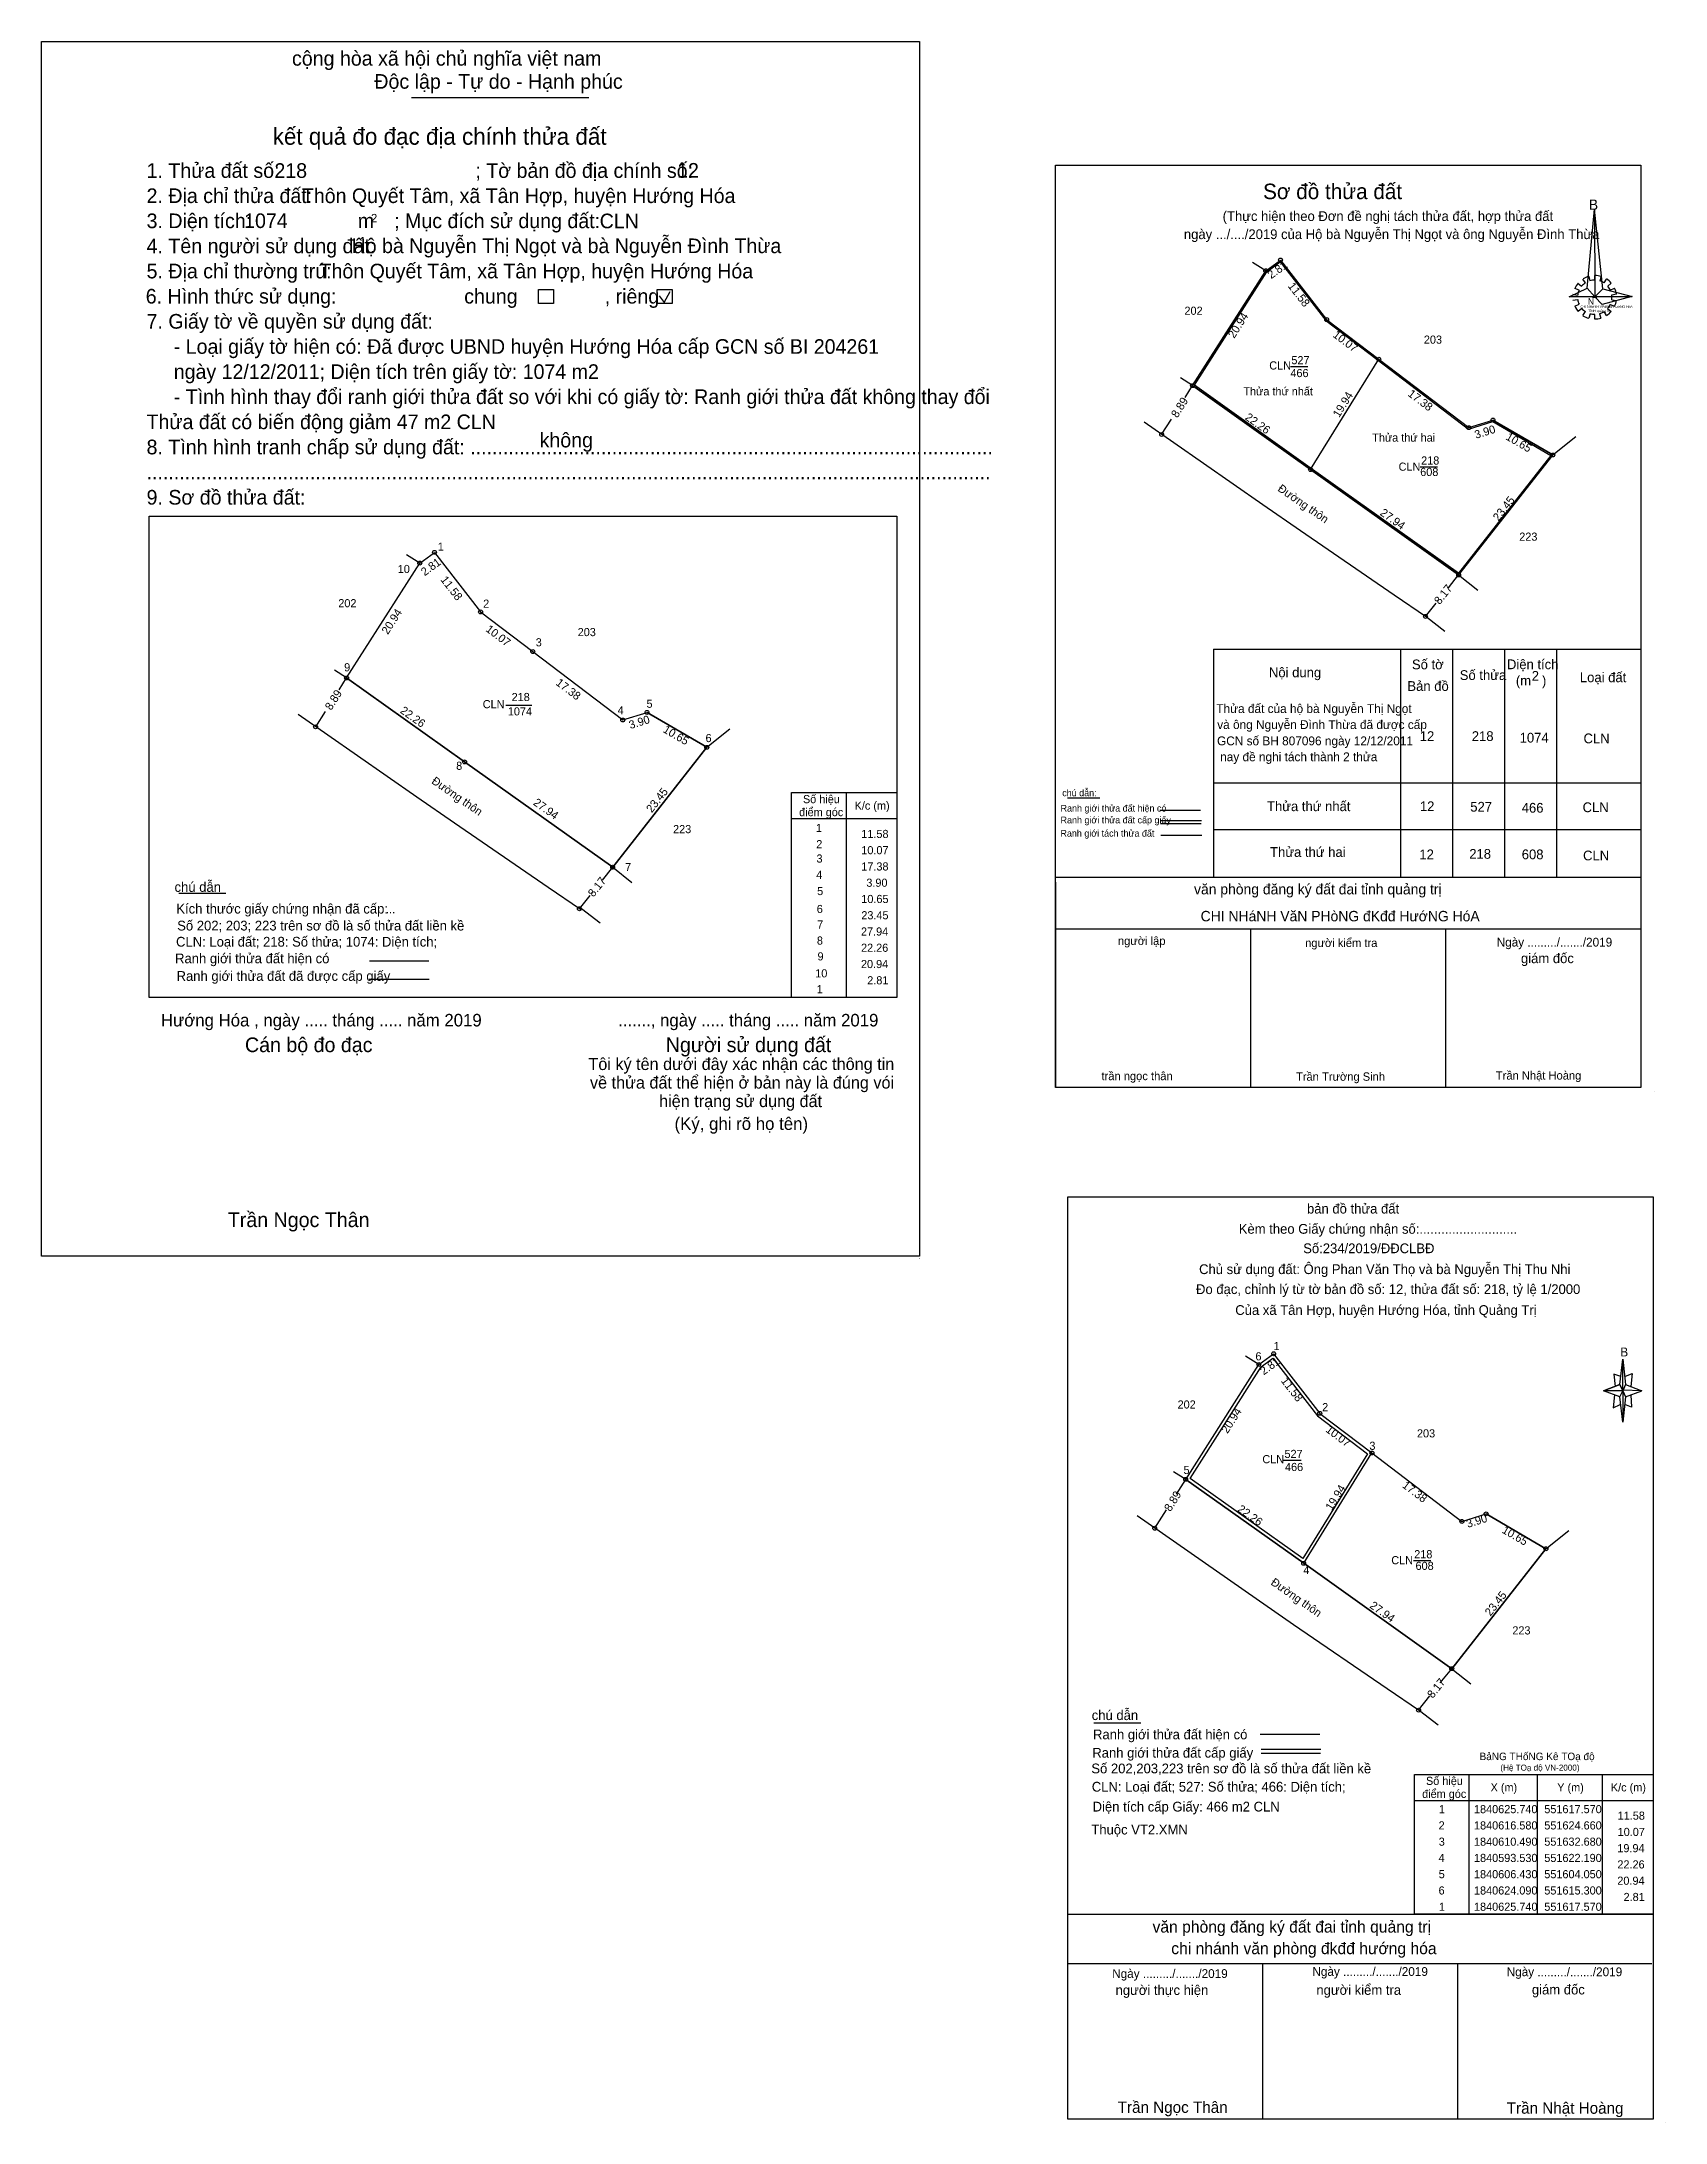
# Model space of a CAD drawing. Extents: x 551294 to 551766, y 1840373 to 1840693.
# Drawn here: x 551293.8 to 551543.5, y 1840373.4 to 1840693.3 of the extents above; entities that cross this region are included whole.
import ezdxf

# ---------------------------------------------------------------- set-up
doc = ezdxf.new("R2010")
doc.units = 0
for name, color, linetype in [('Level 1', 7, 'Continuous'), ('Level 10', 7, 'Continuous'), ('Level 17', 7, 'Continuous'), ('Level 2', 7, 'Continuous'), ('Level 23', 7, 'Continuous'), ('Level 32', 7, 'Continuous'), ('Level 5', 7, 'Continuous'), ('Level 6', 7, 'Continuous'), ('Level 63', 7, 'Continuous'), ('Level 7', 7, 'Continuous')]:
    doc.layers.add(name, color=color, linetype=linetype)

msp = doc.modelspace()

# ---------------------------------------------------------------- texts
at = {"layer": 'Level 1'}
for s, height, p in [('Sơ đồ thửa đất', 2.38, (551481.66, 1840669.1)), ('B', 1.58, (551531.76, 1840667.46)), ('CHI NHáNH VPđKđđ-HướNG HóA', 0.3749, (551530.46, 1840652.39)), ('TỉNH quảng trị', 0.375, (551531.66, 1840651.74)), ('N', 0.99, (551531.6, 1840652.89)), ('CLN', 1.25, (551482.61, 1840642.91)), ('466', 1.25, (551485.86, 1840641.74)), ('527', 1.25, (551486.01, 1840643.72)), ('218', 1.25, (551505.96, 1840628.3)), ('CLN', 1.25, (551502.5, 1840627.35)), ('608', 1.25, (551505.82, 1840626.54)), ('CLN', 1.25, (551361.67, 1840590.84)), ('218', 1.25, (551366.11, 1840591.94)), ('1074', 1.25, (551365.53, 1840589.73)), ('văn phòng đăng ký đất đai tỉnh quảng trị', 1.6, (551471.04, 1840562.22)), ('CHI NHáNH VăN PHòNG đKđđ HướNG HóA', 1.6, (551472.06, 1840558.08)), ('người lập', 1.28, (551459.34, 1840554.44)), ('người kiểm tra', 1.28, (551488.12, 1840554.13)), ('trần ngọc thân', 1.28, (551456.81, 1840533.66)), ('Trần Trường Sinh', 1.28, (551486.72, 1840533.57)), ('Trần Nhật Hoàng', 1.28, (551517.46, 1840533.75)), ('CLN', 1.25, (551481.55, 1840474.77)), ('527', 1.25, (551484.95, 1840475.58)), ('466', 1.25, (551485.03, 1840473.57)), ('CLN', 1.25, (551501.37, 1840459.24)), ('218', 1.25, (551504.9, 1840460.16)), ('608', 1.25, (551505.1, 1840458.37)), ('BảNG THốNG Kê TOạ độ ', 1.15, (551514.95, 1840429.13)), ('(Hệ TOạ độ VN-2000)', 0.93, (551518.15, 1840427.51))]:
    msp.add_text(s, height=height, dxfattribs=at).set_placement(p)
at = {"layer": 'Level 2'}
for s, height, p in [('cộng hòa xã hội chủ nghĩa việt nam', 2.2535, (551332.34, 1840689.62)), ('Độc lập - Tự do - Hạnh phúc', 2.2535, (551345, 1840686.07)), ('kết quả đo đạc địa chính thửa đất', 2.5757, (551329.38, 1840677.46)), ('1. Thửa đất số:', 2.2535, (551309.98, 1840672.37)), ('218', 2.25, (551329.64, 1840672.37)), ('; Tờ bản đồ địa chính số:', 2.2535, (551360.54, 1840672.37)), ('12', 2.25, (551391.56, 1840672.4)), ('2. Địa chỉ thửa đất:', 2.2535, (551309.98, 1840668.5)), ('Thôn Quyết Tâm, xã Tân Hợp, huyện Hướng Hóa', 2.25, (551333.86, 1840668.5)), ('3. Diện tích:', 2.2535, (551309.98, 1840664.64)), ('1074', 2.25, (551324.98, 1840664.66)), ('m', 2.25, (551342.46, 1840664.64)), ('2', 1.29, (551344.49, 1840665.54)), ('; Mục đích sử dụng đất:', 2.2535, (551348.05, 1840664.64)), ('CLN', 2.25, (551379.65, 1840664.62)), ('4. Tên người sử dụng đất:', 2.2535, (551309.98, 1840660.78)), ('Hộ bà Nguyễn Thị Ngọt và bà Nguyễn Đình Thừa', 2.25, (551341.5, 1840660.8)), ('5. Địa chỉ thường trú:', 2.2535, (551309.98, 1840656.92)), ('Thôn Quyết Tâm, xã Tân Hợp, huyện Hướng Hóa', 2.25, (551336.58, 1840656.92)), ('6. Hình thức sử dụng:', 2.2535, (551309.85, 1840653.05)), ('chung                , riêng', 2.2535, (551358.82, 1840653.05)), ('7. Giấy tờ về quyền sử dụng đất:', 2.2535, (551309.98, 1840649.19)), ('     - Loại giấy tờ hiện có: Đã được UBND huyện Hướng Hóa cấp GCN số BI 204261', 2.25, (551309.98, 1840645.32)), ('     ngày 12/12/2011; Diện tích trên giấy tờ: 1074 m2', 2.25, (551309.98, 1840641.46)), ('     - Tình hình thay đổi ranh giới thửa đất so với khi có giấy tờ: Ranh giới thửa đất không thay đổi', 2.25, (551309.98, 1840637.6)), ('Thửa đất có biến động giảm 47 m2 CLN', 2.25, (551309.98, 1840633.74)), ('không', 2.254, (551370.41, 1840630.94)), ('8. Tình hình tranh chấp sử dụng đất: ................................................................................................', 2.25348, (551309.98, 1840629.87)), ('...........................................................................................................................................................', 2.25348, (551309.98, 1840626.01)), ('9. Sơ đồ thửa đất:', 2.2535, (551309.98, 1840622.14)), ('...', 1.25, (551346.81, 1840559.3)), ('Hướng Hóa , ngày ..... tháng ..... năm 2019', 1.93, (551312.18, 1840541.92)), ('......., ngày ..... tháng ..... năm 2019', 1.93, (551382.48, 1840541.92)), ('Cán bộ đo đạc', 2.2536, (551325.11, 1840537.97)), ('Người sử dụng đất', 2.2535, (551389.82, 1840537.97)), ('Tôi ký tên dưới đây xác nhận các thông tin', 1.8617, (551377.92, 1840535.22)), ('về thửa đất thể hiện ở bản này là đúng vói', 1.8617, (551378.16, 1840532.37)), ('hiện trạng sử dụng đất', 1.8617, (551388.79, 1840529.52)), ('(Ký, ghi rõ họ tên)', 1.9317, (551391.16, 1840526.01)), ('Trần Ngọc Thân', 2.255, (551322.47, 1840511.07)), ('.', 0.644, (551428.72, 1840506.24))]:
    msp.add_text(s, height=height, dxfattribs=at).set_placement(p)
at = {"layer": 'Level 5'}
for s, height, p in [('giám đốc', 1.5, (551521.31, 1840551.65)), ('bản đồ thửa đất', 1.5, (551488.41, 1840513.16)), ('Kèm theo Giấy chứng nhận số:...........................', 1.5, (551477.92, 1840510.05)), ('Số:234/2019/ĐĐCLBĐ', 1.5, (551487.83, 1840507.06)), ('Chủ sử dụng đất: Ông Phan Văn Thọ và bà Nguyễn Thị Thu Nhi', 1.5, (551471.82, 1840503.85)), ('Đo đạc, chỉnh lý từ tờ bản đồ số: 12, thửa đất số: 218, tỷ lệ 1/2000 ', 1.5, (551471.35, 1840500.78)), ('Của xã Tân Hợp, huyện Hướng Hóa, tỉnh Quảng Trị', 1.5, (551477.38, 1840497.57)), ('B', 1.38, (551536.57, 1840491.18)), ('văn phòng đăng ký đất đai tỉnh quảng trị', 1.7999, (551464.66, 1840402.62)), ('chi nhánh văn phòng đkđđ hướng hóa', 1.7999, (551467.54, 1840399.3)), ('Ngày ........./......./2019', 1.35, (551458.46, 1840395.64)), ('Ngày ........./......./2019', 1.35, (551489.24, 1840395.96)), ('Ngày ........./......./2019', 1.35, (551519.12, 1840395.91)), ('người thực hiện', 1.5, (551458.98, 1840393.03)), ('người kiểm tra', 1.5, (551489.85, 1840393.05)), ('giám đốc', 1.5, (551522.99, 1840393.11)), ('Trần Ngọc Thân', 1.75, (551459.3, 1840374.9)), ('Trần Nhật Hoàng', 1.75, (551519.13, 1840374.77))]:
    msp.add_text(s, height=height, dxfattribs=at).set_placement(p)
at = {"layer": 'Level 6'}
for s, height, p in [('Số tờ', 1.5, (551504.55, 1840596.82)), ('Diện tích', 1.5, (551519.16, 1840596.84)), ('Nội dung', 1.5, (551482.56, 1840595.6)), ('Bản đồ', 1.5, (551503.85, 1840593.5)), ('Số thửa', 1.5, (551511.9, 1840595.18)), ('(m   )', 1.5, (551520.53, 1840594.34)), ('2', 1.5, (551522.97, 1840595.06)), ('Loại đất', 1.5, (551530.37, 1840594.84)), ('Thửa đất của hộ bà Nguyễn Thị Ngọt', 1.36, (551474.47, 1840590.1)), ('và ông Nguyễn Đình Thừa đã được cấp ', 1.36, (551474.61, 1840587.64)), ('GCN số BH 807096 ngày 12/12/2011', 1.36, (551474.58, 1840585.14)), ('12', 1.5, (551505.75, 1840585.8)), ('218', 1.5, (551513.75, 1840585.8)), ('1074', 1.5, (551521.11, 1840585.56)), ('CLN', 1.5, (551530.93, 1840585.45)), ('nay đề nghi tách thành 2 thửa', 1.36, (551475.06, 1840582.69)), ('chú dẫn:', 1.029, (551450.78, 1840577.31)), ('Ranh giới thửa đất hiện có ', 1.0286, (551450.52, 1840574.95)), ('Thửa thứ nhất', 1.5, (551482.26, 1840575.02)), ('12', 1.5, (551505.77, 1840575.02)), ('527', 1.5, (551513.52, 1840574.94)), ('466', 1.5, (551521.43, 1840574.78)), ('CLN', 1.5, (551530.79, 1840574.86)), ('Ranh giới tách thửa đất', 1.0286, (551450.5, 1840571.1)), ('Ranh giới thửa đất cấp giấy', 1.0286, (551450.52, 1840573.14)), ('Thửa thứ hai', 1.5, (551482.74, 1840567.98)), ('12', 1.5, (551505.69, 1840567.62)), ('218', 1.5, (551513.36, 1840567.7)), ('608', 1.5, (551521.43, 1840567.62)), ('CLN', 1.5, (551530.86, 1840567.45)), ('chú dẫn', 1.5, (551314.28, 1840562.61)), ('Kích thước giấy chứng nhận đã cấp:', 1.5, (551314.55, 1840559.27)), ('Số 202; 203; 223 trên sơ đồ là số thửa đất liền kề', 1.5, (551314.69, 1840556.67)), ('Ranh giới thửa đất hiện có ', 1.5, (551314.36, 1840551.63)), ('CLN: Loại đất; 218: Số thửa; 1074: Diện tích;', 1.5, (551314.51, 1840554.19)), ('Ngày ........./......./2019', 1.35, (551517.58, 1840554.2)), ('Ranh giới thửa đất đã được cấp giấy', 1.5, (551314.59, 1840548.93)), ('chú dẫn', 1.5, (551455.31, 1840435.29)), ('Ranh giới thửa đất hiện có ', 1.5, (551455.51, 1840432.33)), ('Số 202,203,223 trên sơ đồ là số thửa đất liền kề', 1.5, (551455.25, 1840427.1)), ('Ranh giới thửa đất cấp giấy', 1.5, (551455.4, 1840429.51)), ('CLN: Loại đất; 527: Số thửa; 466: Diện tích;', 1.5, (551455.32, 1840424.29)), ('Diện tích cấp Giấy: 466 m2 CLN', 1.5, (551455.45, 1840421.23)), ('Thuộc VT2.XMN', 1.5, (551455.25, 1840417.7))]:
    msp.add_text(s, height=height, dxfattribs=at).set_placement(p)
at = {"layer": 'Level 63'}
for s, rotation, p in [('2.81', 36.0124, (551482.91, 1840656.78)), ('11.58', 307.7405, (551485.4, 1840655.71)), ('20.94', 57.5015, (551477.22, 1840647.61)), ('10.07', 322.7887, (551492.28, 1840648.02)), ('19.94', 58.2626, (551493.35, 1840635.43)), ('17.38', 322.761, (551503.81, 1840638.96)), ('8.89', 57.6326, (551468.47, 1840635.38)), ('22.26', 324.582, (551478.77, 1840635.32)), ('3.90', 17.3189, (551514.4, 1840632.25)), ('10.65', 329.7746, (551518.86, 1840632.22)), ('Đường thôn', 325.1755, (551483.8, 1840624.34)), ('23.45', 51.8592, (551517.86, 1840619.51)), ('27.94', 324.5696, (551499.53, 1840620.63)), ('2.81', 36.0124, (551352.73, 1840611.11)), ('11.58', 307.7405, (551355.11, 1840610.57)), ('8.17', 51.3683, (551508.81, 1840606.68)), ('20.94', 57.5015, (551347.08, 1840602.08)), ('10.07', 322.7887, (551362.02, 1840602.77)), ('17.38', 322.761, (551372.8, 1840594.53)), ('8.89', 57.6326, (551338.36, 1840590.42)), ('22.26', 324.582, (551348.86, 1840590.22)), ('3.90', 17.3189, (551384.37, 1840587.63)), ('10.65', 329.7746, (551389.28, 1840587.22)), ('Đường thôn', 325.1755, (551353.69, 1840579.38)), ('23.45', 51.8592, (551387.67, 1840574.69)), ('27.94', 324.5696, (551369.33, 1840576.08)), ('8.17', 51.3683, (551378.7, 1840561.72)), ('2.81', 36.0124, (551481.75, 1840488.26)), ('11.58', 307.7405, (551484.34, 1840487.41)), ('20.94', 57.5015, (551476.19, 1840479.25)), ('10.07', 322.7887, (551491.18, 1840479.71)), ('8.89', 57.6326, (551467.41, 1840467.24)), ('19.94', 58.2626, (551492.22, 1840467.4)), ('17.38', 322.761, (551502.95, 1840471.16)), ('22.26', 324.582, (551477.61, 1840467.47)), ('3.90', 17.3189, (551513.14, 1840464.83)), ('10.65', 329.7746, (551518.28, 1840464.16)), ('Đường thôn', 325.1755, (551482.74, 1840456.2)), ('23.45', 51.8592, (551516.62, 1840451.18)), ('27.94', 324.5696, (551497.95, 1840452.64)), ('8.17', 51.3683, (551507.75, 1840438.54))]:
    msp.add_text(s, height=1.25, rotation=rotation, dxfattribs=at).set_placement(p)
for s, p in [('202', (551469.57, 1840651.32)), ('203', (551506.38, 1840646.88)), ('Thửa thứ nhất', (551478.63, 1840638.93)), ('Thửa thứ hai', (551498.44, 1840631.82)), ('223', (551521.05, 1840616.59)), (' 1', (551354.29, 1840615.06)), ('10', (551348.6, 1840611.62)), ('202', (551339.46, 1840606.36)), (' 2', (551361.27, 1840606.29)), (' 3', (551369.35, 1840600.35)), ('203', (551376.27, 1840601.92)), ('9', (551340.36, 1840596.51)), ('5', (551386.85, 1840590.91)), ('4', (551382.41, 1840589.9)), ('6', (551395.93, 1840585.63)), (' 8', (551357.12, 1840581.37)), ('điểm góc', (551410.32, 1840574.24)), ('Số hiệu', (551410.91, 1840576.24)), ('K/c (m)', (551418.85, 1840575.24)), ('223', (551390.94, 1840571.63)), (' 1', (551412.44, 1840571.81)), ('11.58', (551419.88, 1840570.89)), ('2', (551412.95, 1840569.31)), ('10.07', (551419.88, 1840568.39)), (' 7', (551383.1, 1840565.8)), ('4', (551412.95, 1840564.61)), ('3', (551412.99, 1840567.11)), ('17.38', (551419.88, 1840565.89)), (' 5', (551412.62, 1840562.11)), ('3.90', (551420.65, 1840563.39)), ('6', (551413.03, 1840559.35)), ('23.45', (551419.88, 1840558.39)), ('10.65', (551419.88, 1840560.89)), ('7', (551413.09, 1840556.96)), ('27.94', (551419.83, 1840555.89)), ('8', (551413.05, 1840554.5)), ('9', (551413.15, 1840552.07)), ('22.26', (551419.84, 1840553.39)), (' 10', (551412.33, 1840549.46)), ('20.94', (551419.83, 1840550.89)), ('2.81', (551420.79, 1840548.39)), ('1', (551413.02, 1840547.03)), (' 1', (551482.8, 1840492.16)), (' 6', (551480.02, 1840490.58)), ('202', (551468.51, 1840483.18)), (' 2', (551490.28, 1840482.77)), ('203', (551505.32, 1840478.74)), (' 3', (551497.54, 1840476.83)), (' 5', (551468.96, 1840473.11)), (' 4', (551487.39, 1840457.74)), ('223', (551519.99, 1840448.45)), ('Số hiệu', (551506.71, 1840425.32)), ('X (m)', (551516.64, 1840424.32)), ('Y (m)', (551526.89, 1840424.32)), ('K/c (m)', (551535.14, 1840424.32)), ('điểm góc', (551506.12, 1840423.32)), (' 1', (551508.24, 1840420.97)), ('1840625.740', (551514.09, 1840420.97)), ('551617.570', (551524.9, 1840420.97)), (' 2', (551508.18, 1840418.47)), ('1840616.580', (551514.09, 1840418.47)), ('551624.660', (551524.9, 1840418.47)), ('11.58', (551536.18, 1840419.97)), ('10.07', (551536.18, 1840417.47)), (' 3', (551508.2, 1840415.97)), ('1840610.490', (551514.09, 1840415.97)), ('551632.680', (551524.9, 1840415.97)), ('19.94', (551536.13, 1840414.97)), (' 4', (551508.17, 1840413.47)), (' 5', (551508.2, 1840410.97)), ('1840593.530', (551514.09, 1840413.47)), ('1840606.430', (551514.09, 1840410.97)), ('551622.190', (551524.9, 1840413.47)), ('551604.050', (551524.9, 1840410.97)), ('22.26', (551536.14, 1840412.47)), (' 6', (551508.18, 1840408.47)), ('1840624.090', (551514.09, 1840408.47)), ('551615.300', (551524.9, 1840408.47)), ('20.94', (551536.13, 1840409.97)), (' 1', (551508.24, 1840405.97)), ('1840625.740', (551514.09, 1840405.97)), ('551617.570', (551524.9, 1840405.97)), ('2.81', (551537.09, 1840407.47))]:
    msp.add_text(s, height=1.25, dxfattribs=at).set_placement(p)
at = {"layer": 'Level 7'}
for s, p in [('ngày .../..../2019 của Hộ bà Nguyễn Thị Ngọt và ông Nguyễn Đình Thừa', (551469.48, 1840662.96)), ('(Thực hiện theo Đơn đề nghị tách thửa đất, hợp thửa đất ', (551475.44, 1840665.74))]:
    msp.add_text(s, height=1.5, dxfattribs=at).set_placement(p)

# ---------------------------------------------------------------- linework, layer by layer
at = {"layer": 'Level 1'}
for p, q in [((551482.07, 1840658.09), (551484.34, 1840659.74)), ((551482.22, 1840657.95), (551484.3, 1840659.46)), ((551484.3, 1840659.46), (551491.29, 1840650.44)), ((551484.34, 1840659.74), (551491.43, 1840650.58)), ((551470.82, 1840640.43), (551482.07, 1840658.09)), ((551471.09, 1840640.48), (551482.22, 1840657.95)), ((551530.25, 1840655.09), (551529.59, 1840655.36)), ((551530.07, 1840656.18), (551530.62, 1840655.7)), ((551531.23, 1840656.23), (551530.83, 1840656.82)), ((551531.73, 1840657.23), (551531.9, 1840656.52)), ((551532.65, 1840656.64), (551532.67, 1840657.37)), ((551533.61, 1840657.23), (551533.43, 1840656.5)), ((551534.09, 1840656.23), (551534.48, 1840656.82)), ((551535.2, 1840656.18), (551534.65, 1840655.73)), ((551535.04, 1840655.11), (551535.7, 1840655.43)), ((551529.31, 1840654.47), (551530.03, 1840654.36)), ((551530.03, 1840653.63), (551529.31, 1840653.52)), ((551529.59, 1840652.63), (551530.25, 1840652.95)), ((551530.68, 1840652.27), (551530.11, 1840651.81)), ((551532.3, 1840654.04), (551532.99, 1840654.04)), ((551534.61, 1840652.27), (551535.2, 1840651.83)), ((551535.72, 1840652.61), (551535, 1840652.88)), ((551536, 1840654.47), (551535.26, 1840654.36)), ((551535.26, 1840653.63), (551536, 1840653.52)), ((551536, 1840653.79), (551536, 1840653.79)), ((551536, 1840653.79), (551536, 1840653.79)), ((551491.29, 1840650.44), (551499.18, 1840644.44)), ((551491.43, 1840650.58), (551499.45, 1840644.49)), ((551530.83, 1840651.2), (551531.21, 1840651.83)), ((551531.95, 1840651.49), (551531.73, 1840650.79)), ((551532.65, 1840650.67), (551532.65, 1840651.38)), ((551533.37, 1840651.49), (551533.58, 1840650.81)), ((551534.48, 1840651.2), (551534.09, 1840651.81)), ((551488.96, 1840627.53), (551499.45, 1840644.49)), ((551499.18, 1840644.44), (551513.25, 1840633.75)), ((551499.45, 1840644.49), (551513.29, 1840633.97)), ((551499.45, 1840644.49), (551513.29, 1840633.97)), ((551469.66, 1840638.6), (551470.82, 1840640.43)), ((551488.96, 1840627.53), (551470.82, 1840640.43)), ((551488.9, 1840627.82), (551471.09, 1840640.48)), ((551466.06, 1840632.92), (551467.56, 1840635.29)), ((551513.25, 1840633.75), (551516.99, 1840634.91)), ((551513.29, 1840633.97), (551517.01, 1840635.13)), ((551513.29, 1840633.97), (551517.01, 1840635.13)), ((551516.99, 1840634.91), (551525.91, 1840629.71)), ((551517.01, 1840635.13), (551526.21, 1840629.77)), ((551517.01, 1840635.13), (551526.21, 1840629.77)), ((551525.91, 1840629.71), (551511.69, 1840611.6)), ((551526.21, 1840629.77), (551511.73, 1840611.33)), ((551526.21, 1840629.77), (551511.73, 1840611.33)), ((551511.69, 1840611.6), (551488.9, 1840627.82)), ((551511.73, 1840611.33), (551488.96, 1840627.53)), ((551511.73, 1840611.33), (551488.96, 1840627.53)), ((551351.99, 1840613.15), (551354.26, 1840614.8)), ((551354.26, 1840614.8), (551361.35, 1840605.64)), ((551340.74, 1840595.49), (551351.99, 1840613.15)), ((551361.35, 1840605.64), (551369.37, 1840599.55)), ((551369.37, 1840599.55), (551383.21, 1840589.03)), ((551369.37, 1840599.55), (551383.21, 1840589.03)), ((551474.06, 1840599.93), (551539.72, 1840599.93)), ((551474.06, 1840599.93), (551474.06, 1840564.88)), ((551502.8, 1840599.93), (551502.8, 1840564.88)), ((551510.8, 1840599.93), (551510.8, 1840564.88)), ((551518.8, 1840599.93), (551518.8, 1840564.88)), ((551526.8, 1840599.93), (551526.8, 1840564.88)), ((551339.58, 1840593.66), (551340.74, 1840595.49)), ((551358.88, 1840582.59), (551340.74, 1840595.49)), ((551335.98, 1840587.98), (551337.48, 1840590.35)), ((551383.21, 1840589.03), (551386.93, 1840590.19)), ((551383.21, 1840589.03), (551386.93, 1840590.19)), ((551386.93, 1840590.19), (551396.13, 1840584.83)), ((551386.93, 1840590.19), (551396.13, 1840584.83)), ((551396.13, 1840584.83), (551381.65, 1840566.39)), ((551396.13, 1840584.83), (551381.65, 1840566.39)), ((551381.65, 1840566.39), (551358.88, 1840582.59)), ((551381.65, 1840566.39), (551358.88, 1840582.59)), ((551474.06, 1840579.36), (551539.72, 1840579.36)), ((551474.06, 1840572.22), (551539.77, 1840572.22)), ((551449.72, 1840564.89), (551539.72, 1840564.89)), ((551449.72, 1840564.11), (551449.72, 1840532.52)), ((551474.06, 1840564.88), (551539.72, 1840564.88)), ((551449.72, 1840556.95), (551539.72, 1840556.95)), ((551479.72, 1840556.95), (551479.72, 1840532.52)), ((551509.72, 1840556.95), (551509.72, 1840532.52)), ((551469.76, 1840472.29), (551481.01, 1840489.95)), ((551481.01, 1840489.95), (551483.28, 1840491.6)), ((551483.28, 1840491.6), (551490.37, 1840482.44)), ((551490.37, 1840482.44), (551498.39, 1840476.35)), ((551487.9, 1840459.39), (551498.39, 1840476.35)), ((551498.39, 1840476.35), (551512.23, 1840465.83)), ((551498.39, 1840476.35), (551512.23, 1840465.83)), ((551468.32, 1840470.02), (551469.76, 1840472.29)), ((551487.9, 1840459.39), (551469.76, 1840472.29)), ((551465, 1840464.78), (551466.79, 1840467.61)), ((551512.23, 1840465.83), (551515.95, 1840466.99)), ((551512.23, 1840465.83), (551515.95, 1840466.99)), ((551515.95, 1840466.99), (551525.15, 1840461.63)), ((551515.95, 1840466.99), (551525.15, 1840461.63)), ((551525.15, 1840461.63), (551510.67, 1840443.19)), ((551525.15, 1840461.63), (551510.67, 1840443.19)), ((551510.67, 1840443.19), (551487.9, 1840459.39)), ((551510.67, 1840443.19), (551487.9, 1840459.39))]:
    msp.add_line(p, q, dxfattribs=at)
for points in [[(551449.72, 1840532.52), (551449.72, 1840674.32), (551539.72, 1840674.32), (551539.72, 1840532.52)], [(551449.72, 1840532.52), (551449.72, 1840674.32), (551539.72, 1840674.32), (551539.72, 1840532.52)], [(551532.6, 1840667.57), (551532.65, 1840654.06), (551531.47, 1840655.41)], [(551532.6, 1840667.57), (551532.65, 1840654.06), (551533.89, 1840655.32)], [(551528.72, 1840654.06), (551531.47, 1840655.41), (551532.65, 1840654.06)], [(551538.4, 1840654.11), (551532.65, 1840654.06), (551533.89, 1840655.32)], [(551538.36, 1840654.13), (551533.78, 1840652.9), (551532.65, 1840654.06)], [(551483.18, 1840490.91), (551490.02, 1840482.08), (551497.73, 1840476.23), (551487.76, 1840460.11), (551470.44, 1840472.42), (551481.38, 1840489.6)]]:
    msp.add_lwpolyline(points, close=True, dxfattribs=at)
for centre, major_axis, start_param, end_param in [((551532.66, 1840654.02), (3.36, 0), 2.439582, 2.724002), ((551532.66, 1840654.02), (2.64, 0), 2.133735, 2.444963), ((551532.66, 1840654.02), (3.36, 0), 1.84956, 2.139009), ((551532.66, 1840654.02), (2.64, 0), 1.569856, 1.856111), ((551532.66, 1840654.02), (3.36, 0), 1.279242, 1.563322), ((551532.66, 1840654.02), (2.64, 0), 1.002709, 1.275562), ((551532.66, 1840654.02), (3.36, 0), 0.710562, 0.996872), ((551532.66, 1840654.02), (2.64, 0), 0.426784, 0.706465), ((551532.66, 1840654.02), (3.36, 0), 0.139051, 0.433933), ((551532.66, 1840654.02), (3.36, 0), 3.569886, 3.856919), ((551532.66, 1840654.02), (2.64, 0), 2.723685, 3.015158), ((551532.66, 1840654.02), (2.64, 0), 3.2823, 3.561051), ((551532.66, 1840654.02), (2.64, 0), 3.860776, 4.132583), ((551532.66, 1840654.02), (2.64, 0), 5.561373, 5.839514), ((551532.66, 1840654.02), (2.64, 0), 6.135584, 6.416185), ((551532.66, 1840654.02), (3.36, 0), 5.852303, 6.138396), ((551532.64, 1840654), (3.36, 0), 4.147091, 4.436593), ((551532.66, 1840654.02), (2.64, 0), 4.438547, 4.71314), ((551532.66, 1840654.02), (3.36, 0), 4.71301, 4.997611), ((551532.66, 1840654.02), (2.64, 0), 4.990871, 5.289332), ((551532.66, 1840654.02), (3.36, 0), 5.285614, 5.567987)]:
    msp.add_ellipse(centre, major_axis=major_axis, ratio=0.995001, start_param=start_param, end_param=end_param, dxfattribs=at)
at = {"layer": 'Level 10'}
for p, q in [((551482.07, 1840658.09), (551480.04, 1840659.38)), ((551484.34, 1840659.74), (551491.43, 1840650.58)), ((551499.45, 1840644.49), (551513.29, 1840633.97)), ((551470.82, 1840640.43), (551468.96, 1840641.61)), ((551481.64, 1840622.09), (551463.35, 1840634.8)), ((551513.29, 1840633.97), (551517.01, 1840635.13)), ((551526.21, 1840629.77), (551517.01, 1840635.13)), ((551511.73, 1840611.33), (551526.21, 1840629.77)), ((551526.21, 1840629.77), (551529.75, 1840632.59)), ((551487.39, 1840618.09), (551481.64, 1840622.09)), ((551501.82, 1840608.23), (551487.39, 1840618.09)), ((551351.99, 1840613.15), (551349.96, 1840614.44)), ((551354.26, 1840614.8), (551361.35, 1840605.64)), ((551511.73, 1840611.33), (551514.67, 1840608.98)), ((551506.77, 1840604.85), (551501.82, 1840608.23)), ((551361.35, 1840605.64), (551369.37, 1840599.55)), ((551369.37, 1840599.55), (551383.21, 1840589.03)), ((551340.74, 1840595.49), (551338.88, 1840596.67)), ((551351.56, 1840577.15), (551333.27, 1840589.86)), ((551383.21, 1840589.03), (551386.93, 1840590.19)), ((551396.13, 1840584.83), (551386.93, 1840590.19)), ((551381.65, 1840566.39), (551396.13, 1840584.83)), ((551396.13, 1840584.83), (551399.67, 1840587.65)), ((551357.31, 1840573.15), (551351.56, 1840577.15)), ((551371.74, 1840563.29), (551357.31, 1840573.15)), ((551381.65, 1840566.39), (551384.59, 1840564.04)), ((551376.69, 1840559.91), (551371.74, 1840563.29)), ((551481.01, 1840489.95), (551478.98, 1840491.24)), ((551483.28, 1840491.6), (551490.37, 1840482.44)), ((551498.39, 1840476.35), (551512.23, 1840465.83)), ((551469.76, 1840472.29), (551467.9, 1840473.47)), ((551480.58, 1840453.95), (551462.29, 1840466.66)), ((551512.23, 1840465.83), (551515.95, 1840466.99)), ((551525.15, 1840461.63), (551515.95, 1840466.99)), ((551525.15, 1840461.63), (551528.69, 1840464.45)), ((551510.67, 1840443.19), (551525.15, 1840461.63)), ((551486.33, 1840449.95), (551480.58, 1840453.95)), ((551500.76, 1840440.09), (551486.33, 1840449.95)), ((551510.67, 1840443.19), (551513.61, 1840440.84)), ((551505.71, 1840436.71), (551500.76, 1840440.09))]:
    msp.add_line(p, q, dxfattribs=at)
at = {"layer": 'Level 17'}
for p, q in [((551451.58, 1840577.07), (551456.54, 1840577.07)), ((551314.93, 1840562.39), (551322.17, 1840562.39)), ((551455.62, 1840434.88), (551462.86, 1840434.88))]:
    msp.add_line(p, q, dxfattribs=at)
at = {"layer": 'Level 2'}
for p, q in [((551293.84, 1840693.32), (551293.84, 1840693.32)), ((551350.7, 1840684.75), (551378, 1840684.75)), ((551388.78, 1840654.23), (551389.55, 1840653.23)), ((551389.55, 1840653.23), (551390.48, 1840654.91)), ((551310.39, 1840620.36), (551425.33, 1840620.36)), ((551310.39, 1840546.38), (551310.39, 1840620.36)), ((551425.33, 1840620.36), (551425.33, 1840546.38)), ((551425.33, 1840546.38), (551310.39, 1840546.38)), ((551428.84, 1840506.58), (551428.84, 1840506.58))]:
    msp.add_line(p, q, dxfattribs=at)
for points in [[(551293.84, 1840693.32), (551428.85, 1840693.32), (551428.85, 1840506.58), (551293.84, 1840506.58)], [(551370.24, 1840655.23), (551372.56, 1840655.23), (551372.56, 1840653.07), (551370.24, 1840653.07)], [(551388.48, 1840655.23), (551390.8, 1840655.23), (551390.8, 1840653.07), (551388.48, 1840653.07)]]:
    msp.add_lwpolyline(points, close=True, dxfattribs=at)
at = {"layer": 'Level 23'}
for p, q in [((551470.82, 1840640.43), (551488.96, 1840627.53)), ((551488.96, 1840627.53), (551511.73, 1840611.33)), ((551487.39, 1840618.09), (551481.64, 1840622.09)), ((551487.39, 1840618.09), (551481.64, 1840622.09)), ((551501.82, 1840608.23), (551487.39, 1840618.09)), ((551501.82, 1840608.23), (551487.39, 1840618.09)), ((551506.77, 1840604.85), (551501.82, 1840608.23)), ((551506.77, 1840604.85), (551501.82, 1840608.23)), ((551340.74, 1840595.49), (551358.88, 1840582.59)), ((551358.88, 1840582.59), (551381.65, 1840566.39)), ((551357.31, 1840573.15), (551351.56, 1840577.15)), ((551357.31, 1840573.15), (551351.56, 1840577.15)), ((551371.74, 1840563.29), (551357.31, 1840573.15)), ((551371.74, 1840563.29), (551357.31, 1840573.15)), ((551376.69, 1840559.91), (551371.74, 1840563.29)), ((551376.69, 1840559.91), (551371.74, 1840563.29)), ((551469.76, 1840472.29), (551487.9, 1840459.39)), ((551487.9, 1840459.39), (551510.67, 1840443.19)), ((551486.33, 1840449.95), (551480.58, 1840453.95)), ((551486.33, 1840449.95), (551480.58, 1840453.95)), ((551500.76, 1840440.09), (551486.33, 1840449.95)), ((551500.76, 1840440.09), (551486.33, 1840449.95)), ((551505.71, 1840436.71), (551500.76, 1840440.09)), ((551505.71, 1840436.71), (551500.76, 1840440.09))]:
    msp.add_line(p, q, dxfattribs=at)
at = {"layer": 'Level 32'}
for p, q in [((551509.62, 1840602.65), (551506.77, 1840604.85)), ((551379.7, 1840557.81), (551376.85, 1840560.01)), ((551508.56, 1840434.51), (551505.71, 1840436.71))]:
    msp.add_line(p, q, dxfattribs=at)
at = {"layer": 'Level 5'}
for p, q in [((551536.49, 1840486.88), (551536.99, 1840490.78)), ((551536.49, 1840486.88), (551533.99, 1840485.88)), ((551533.99, 1840485.88), (551536.49, 1840486.88)), ((551536.49, 1840484.98), (551533.99, 1840485.88)), ((551536.99, 1840485.88), (551533.99, 1840485.88)), ((551536.69, 1840488.08), (551535.59, 1840488.48)), ((551535.59, 1840488.48), (551535.79, 1840486.58)), ((551536.99, 1840485.88), (551536.49, 1840486.88)), ((551536.49, 1840486.88), (551537.39, 1840484.98)), ((551539.89, 1840485.88), (551536.99, 1840485.98)), ((551536.99, 1840485.98), (551536.99, 1840485.88)), ((551536.99, 1840485.88), (551537.39, 1840484.98)), ((551537.29, 1840488.08), (551538.39, 1840488.58)), ((551537.39, 1840486.88), (551539.89, 1840485.88)), ((551537.39, 1840484.98), (551539.89, 1840485.88)), ((551537.39, 1840484.98), (551539.89, 1840485.88)), ((551538.39, 1840488.58), (551538.19, 1840486.58)), ((551535.69, 1840485.28), (551535.49, 1840483.28)), ((551535.49, 1840483.28), (551536.59, 1840483.78)), ((551537.39, 1840484.98), (551536.99, 1840481.08)), ((551538.29, 1840483.38), (551537.29, 1840483.78)), ((551538.19, 1840485.28), (551538.29, 1840483.38)), ((551451.62, 1840405.44), (551541.62, 1840405.44)), ((551451.62, 1840397.84), (551541.42, 1840397.84)), ((551451.62, 1840397.84), (551541.42, 1840397.84)), ((551451.62, 1840397.84), (551541.42, 1840397.84)), ((551451.62, 1840373.94), (551451.62, 1840397.84)), ((551481.62, 1840373.94), (551481.62, 1840397.84)), ((551511.62, 1840373.94), (551511.62, 1840397.84)), ((551541.62, 1840373.94), (551451.62, 1840373.94))]:
    msp.add_line(p, q, dxfattribs=at)
for points in [[(551449.72, 1840674.33), (551539.72, 1840674.33), (551539.72, 1840532.53), (551449.72, 1840532.53)], [(551451.62, 1840515.74), (551541.62, 1840515.74), (551541.62, 1840373.94), (551451.62, 1840373.94)], [(551536.99, 1840490.78), (551537.39, 1840486.88), (551536.99, 1840485.88)], [(551536.99, 1840485.88), (551536.99, 1840481.08), (551536.49, 1840484.98)]]:
    msp.add_lwpolyline(points, close=True, dxfattribs=at)
at = {"layer": 'Level 6'}
for p, q in [((551465.76, 1840575.15), (551472.04, 1840575.15)), ((551465.86, 1840573.56), (551472.18, 1840573.56)), ((551465.86, 1840573.14), (551472.12, 1840573.14)), ((551344.24, 1840551.99), (551353.38, 1840551.99)), ((551344.23, 1840549.17), (551353.43, 1840549.17)), ((551541.84, 1840531.98), (551541.84, 1840531.98)), ((551541.84, 1840531.98), (551541.84, 1840531.98)), ((551541.84, 1840531.98), (551541.84, 1840531.98)), ((551481.22, 1840433.14), (551490.36, 1840433.14)), ((551481.36, 1840430.83), (551490.56, 1840430.83)), ((551481.36, 1840430.21), (551490.5, 1840430.21)), ((551543.52, 1840373.44), (551543.52, 1840373.44)), ((551543.52, 1840373.44), (551543.52, 1840373.44)), ((551543.52, 1840373.44), (551543.52, 1840373.44))]:
    msp.add_line(p, q, dxfattribs=at)
at = {"layer": 'Level 63'}
for p, q in [((551482.07, 1840658.09), (551484.34, 1840659.74)), ((551470.82, 1840640.43), (551482.07, 1840658.09)), ((551485.88, 1840643.36), (551488.55, 1840643.36)), ((551505.83, 1840627.94), (551508.5, 1840627.94)), ((551351.99, 1840613.15), (551354.26, 1840614.8)), ((551340.74, 1840595.49), (551351.99, 1840613.15)), ((551510.16, 1840609.37), (551511.73, 1840611.33)), ((551508.48, 1840607.27), (551508.62, 1840607.44)), ((551506.63, 1840604.95), (551508.25, 1840606.98)), ((551365.22, 1840591.31), (551369.21, 1840591.31)), ((551409.13, 1840546.38), (551409.13, 1840577.88)), ((551409.13, 1840577.88), (551417.53, 1840577.88)), ((551417.53, 1840577.88), (551417.53, 1840546.38)), ((551417.53, 1840577.88), (551417.53, 1840546.38)), ((551417.53, 1840577.88), (551425.33, 1840577.88)), ((551425.33, 1840577.88), (551425.33, 1840546.38)), ((551409.13, 1840573.88), (551417.53, 1840573.88)), ((551417.53, 1840573.88), (551425.33, 1840573.88)), ((551465.96, 1840571.33), (551472.26, 1840571.33)), ((551380.08, 1840564.43), (551381.65, 1840566.39)), ((551378.4, 1840562.33), (551378.54, 1840562.5)), ((551376.55, 1840560.01), (551378.17, 1840562.04)), ((551417.53, 1840546.38), (551409.13, 1840546.38)), ((551425.33, 1840546.38), (551417.53, 1840546.38)), ((551469.76, 1840472.29), (551481.01, 1840489.95)), ((551481.01, 1840489.95), (551483.28, 1840491.6)), ((551484.82, 1840475.22), (551487.49, 1840475.22)), ((551504.77, 1840459.8), (551507.44, 1840459.8)), ((551508.91, 1840440.99), (551510.67, 1840443.19)), ((551505.57, 1840436.81), (551507.32, 1840439)), ((551507.42, 1840439.13), (551507.56, 1840439.3)), ((551513.32, 1840426.94), (551513.32, 1840405.44)), ((551523.82, 1840426.94), (551523.82, 1840405.44)), ((551533.82, 1840426.94), (551533.82, 1840405.44)), ((551504.92, 1840422.94), (551541.62, 1840422.94))]:
    msp.add_line(p, q, dxfattribs=at)
msp.add_lwpolyline([(551504.92, 1840426.94), (551541.62, 1840426.94), (551541.62, 1840405.44), (551504.92, 1840405.44)], close=True, dxfattribs=at)
for centre in [(551482.07, 1840658.09), (551484.34, 1840659.74), (551491.43, 1840650.58), (551499.45, 1840644.49), (551470.82, 1840640.43), (551466.06, 1840632.92), (551513.29, 1840633.97), (551517.01, 1840635.13), (551526.21, 1840629.77), (551488.96, 1840627.53), (551354.25, 1840614.8), (551351.98, 1840613.15), (551511.73, 1840611.33), (551361.34, 1840605.64), (551506.63, 1840604.95), (551369.36, 1840599.55), (551340.73, 1840595.49), (551335.97, 1840587.98), (551383.2, 1840589.03), (551386.92, 1840590.19), (551396.12, 1840584.83), (551358.87, 1840582.59), (551381.64, 1840566.39), (551376.54, 1840560.01), (551481.01, 1840489.95), (551483.28, 1840491.6), (551490.37, 1840482.44), (551498.39, 1840476.35), (551469.76, 1840472.29), (551515.95, 1840466.99), (551465, 1840464.78), (551512.23, 1840465.83), (551525.15, 1840461.63), (551487.9, 1840459.39), (551510.67, 1840443.19), (551505.57, 1840436.81)]:
    msp.add_circle(centre, 0.3, dxfattribs=at)

msp.set_redraw_order([(e.dxf.handle, doc.entitydb.next_handle()) for e in msp.query("TEXT MTEXT ATTDEF DIMENSION ARC_DIMENSION")])  # texts and dimensions are drawn at this point

doc.saveas('drawing.dxf')
